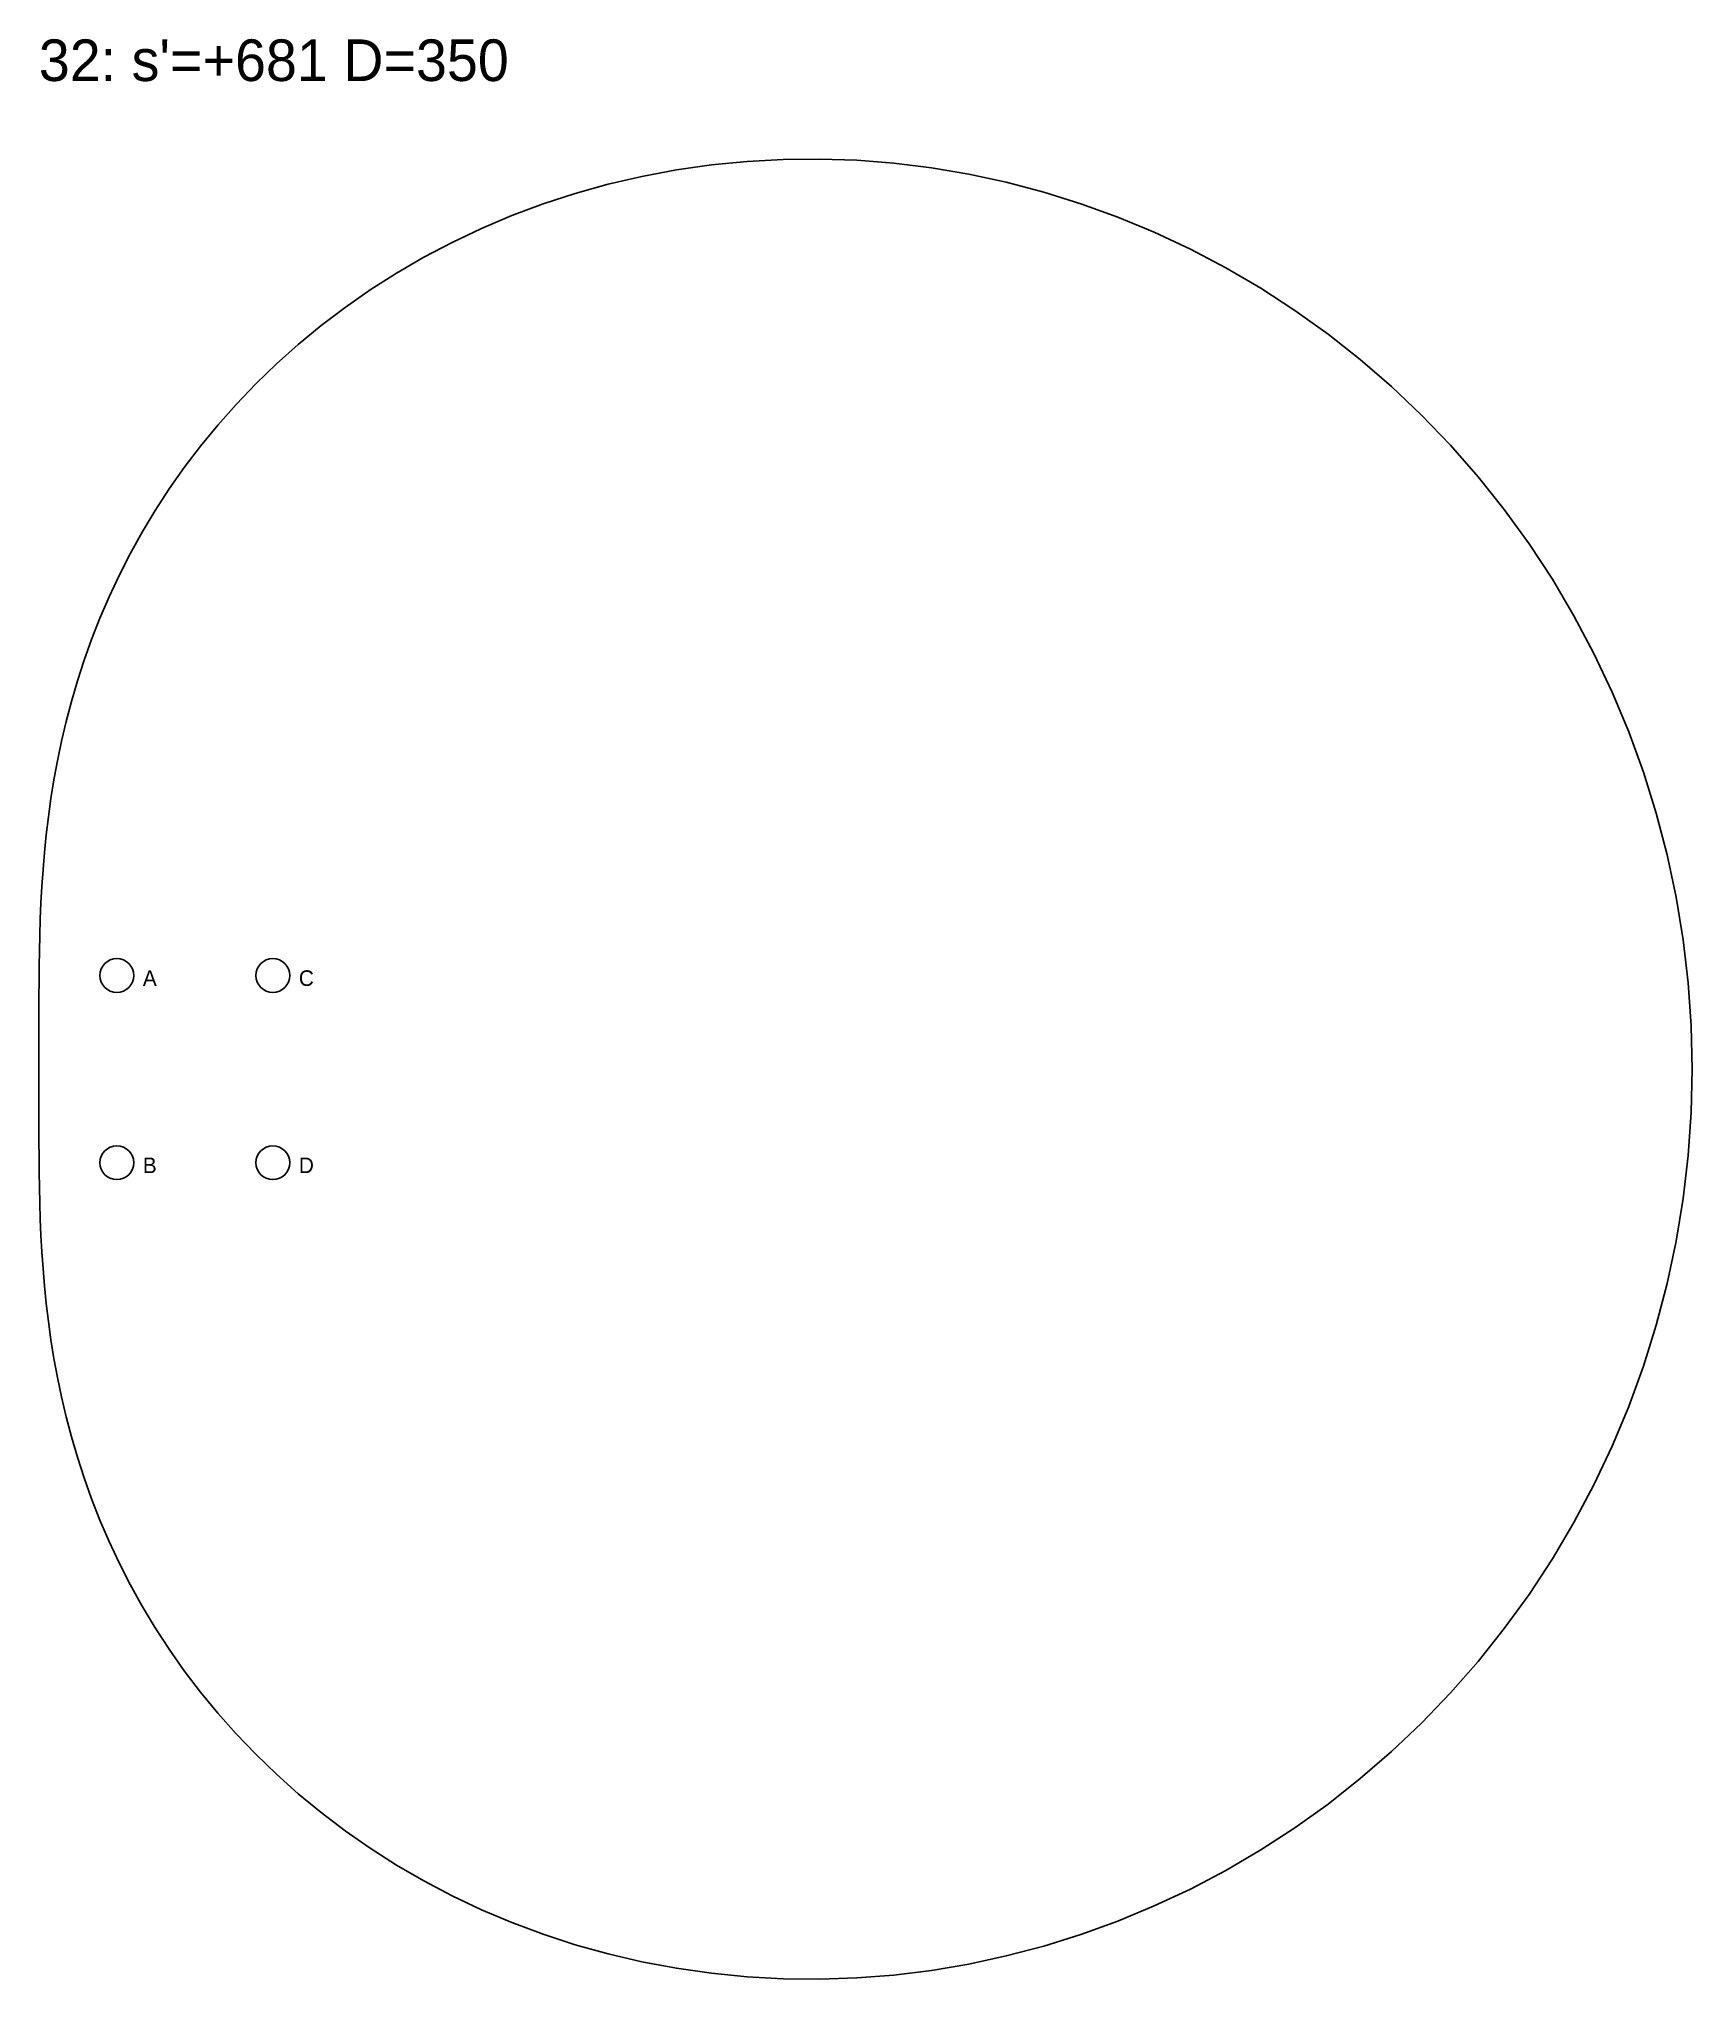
# Model space of a CAD drawing. Header units: millimetres. Extents: x 0 to 2007, y -5243 to 138.
# Drawn here: x 840 to 1157.9, y -2575 to -2201.9 of the extents above; entities that cross this region are included whole.
import ezdxf

# ---------------------------------------------------------------- set-up
doc = ezdxf.new("R2010")
doc.units = ezdxf.units.MM
for name, color, linetype in [('DOWEL', 5, 'CONTINUOUS'), ('SLAB_32', 4, 'CONTINUOUS'), ('TEXT', 1, 'CONTINUOUS')]:
    doc.layers.add(name, color=color, linetype=linetype)

msp = doc.modelspace()

# ---------------------------------------------------------------- texts
at = {"layer": 'DOWEL'}
for s, p in [('A', (860, -2384)), ('C', (890, -2384)), ('B', (860, -2420)), ('D', (890, -2420))]:
    msp.add_text(s, height=3, dxfattribs=at).set_placement(p)
at = {"layer": 'TEXT'}
msp.add_text("32: s'=+681 D=350", height=8, dxfattribs=at).set_placement((840, -2210.002))

# ---------------------------------------------------------------- linework, layer by layer
at = {"layer": 'DOWEL'}
for centre in [(855, -2382), (885, -2382), (855, -2418), (885, -2418)]:
    msp.add_circle(centre, 3.25, dxfattribs=at)
at = {"layer": 'SLAB_32'}
msp.add_lwpolyline([(1157.933, -2400), (1157.74, -2391.68), (1157.159, -2383.38), (1156.194, -2375.121), (1154.847, -2366.922), (1153.122, -2358.803), (1151.024, -2350.785), (1148.56, -2342.885), (1145.737, -2335.123), (1142.563, -2327.517), (1139.049, -2320.085), (1135.204, -2312.843), (1131.041, -2305.809), (1126.571, -2298.997), (1121.808, -2292.422), (1116.765, -2286.099), (1111.458, -2280.041), (1105.902, -2274.259), (1100.113, -2268.765), (1094.107, -2263.569), (1087.902, -2258.68), (1081.514, -2254.107), (1074.963, -2249.855), (1068.266, -2245.931), (1061.44, -2242.341), (1054.506, -2239.087), (1047.48, -2236.171), (1040.382, -2233.597), (1033.231, -2231.363), (1026.043, -2229.469), (1018.838, -2227.913), (1011.632, -2226.693), (1004.444, -2225.805), (997.29, -2225.243), (990.187, -2225.002), (983.151, -2225.075), (976.197, -2225.454), (969.339, -2226.132), (962.593, -2227.098), (955.97, -2228.343), (949.484, -2229.856), (943.147, -2231.626), (936.968, -2233.641), (930.959, -2235.89), (925.128, -2238.358), (919.483, -2241.033), (914.032, -2243.902), (908.781, -2246.951), (903.735, -2250.167), (898.899, -2253.535), (894.276, -2257.041), (889.868, -2260.671), (885.678, -2264.413), (881.705, -2268.251), (877.95, -2272.173), (874.411, -2276.166), (871.087, -2280.216), (867.975, -2284.311), (865.071, -2288.439), (862.371, -2292.588), (859.871, -2296.748), (857.564, -2300.908), (855.444, -2305.058), (853.506, -2309.19), (851.741, -2313.294), (850.142, -2317.362), (848.701, -2321.389), (847.411, -2325.366), (846.261, -2329.29), (845.244, -2333.154), (844.351, -2336.956), (843.572, -2340.691), (842.899, -2344.358), (842.323, -2347.955), (841.835, -2351.48), (841.427, -2354.934), (841.089, -2358.317), (840.814, -2361.63), (840.594, -2364.876), (840.421, -2368.057), (840.289, -2371.176), (840.19, -2374.236), (840.119, -2377.243), (840.07, -2380.2), (840.038, -2383.113), (840.018, -2385.988), (840.008, -2388.83), (840.002, -2391.646), (840, -2394.442), (840, -2397.224), (840, -2400), (840, -2402.776), (840, -2405.558), (840.002, -2408.354), (840.008, -2411.17), (840.018, -2414.012), (840.038, -2416.887), (840.07, -2419.8), (840.119, -2422.757), (840.19, -2425.764), (840.289, -2428.824), (840.421, -2431.943), (840.594, -2435.124), (840.814, -2438.37), (841.089, -2441.683), (841.427, -2445.066), (841.835, -2448.52), (842.323, -2452.045), (842.899, -2455.642), (843.572, -2459.309), (844.351, -2463.044), (845.244, -2466.846), (846.261, -2470.71), (847.411, -2474.634), (848.701, -2478.611), (850.142, -2482.638), (851.741, -2486.706), (853.506, -2490.81), (855.444, -2494.942), (857.564, -2499.092), (859.871, -2503.252), (862.371, -2507.412), (865.071, -2511.561), (867.975, -2515.689), (871.087, -2519.784), (874.411, -2523.834), (877.95, -2527.827), (881.705, -2531.749), (885.678, -2535.587), (889.868, -2539.329), (894.276, -2542.959), (898.899, -2546.465), (903.735, -2549.833), (908.781, -2553.049), (914.032, -2556.098), (919.483, -2558.967), (925.128, -2561.642), (930.959, -2564.11), (936.968, -2566.359), (943.147, -2568.374), (949.484, -2570.144), (955.97, -2571.657), (962.593, -2572.902), (969.339, -2573.868), (976.197, -2574.546), (983.151, -2574.925), (990.187, -2574.998), (997.29, -2574.757), (1004.444, -2574.195), (1011.632, -2573.307), (1018.838, -2572.087), (1026.043, -2570.531), (1033.231, -2568.637), (1040.382, -2566.403), (1047.48, -2563.829), (1054.506, -2560.913), (1061.44, -2557.659), (1068.266, -2554.069), (1074.963, -2550.145), (1081.514, -2545.893), (1087.902, -2541.32), (1094.107, -2536.431), (1100.113, -2531.235), (1105.902, -2525.741), (1111.458, -2519.959), (1116.765, -2513.901), (1121.808, -2507.578), (1126.571, -2501.003), (1131.041, -2494.191), (1135.204, -2487.157), (1139.049, -2479.915), (1142.563, -2472.483), (1145.737, -2464.877), (1148.56, -2457.115), (1151.024, -2449.215), (1153.122, -2441.197), (1154.847, -2433.078), (1156.194, -2424.879), (1157.159, -2416.62), (1157.74, -2408.32)], close=True, dxfattribs=at)

msp.set_redraw_order([(e.dxf.handle, doc.entitydb.next_handle()) for e in msp.query("TEXT MTEXT ATTDEF DIMENSION ARC_DIMENSION")])  # texts and dimensions are drawn at this point

doc.saveas('drawing.dxf')
